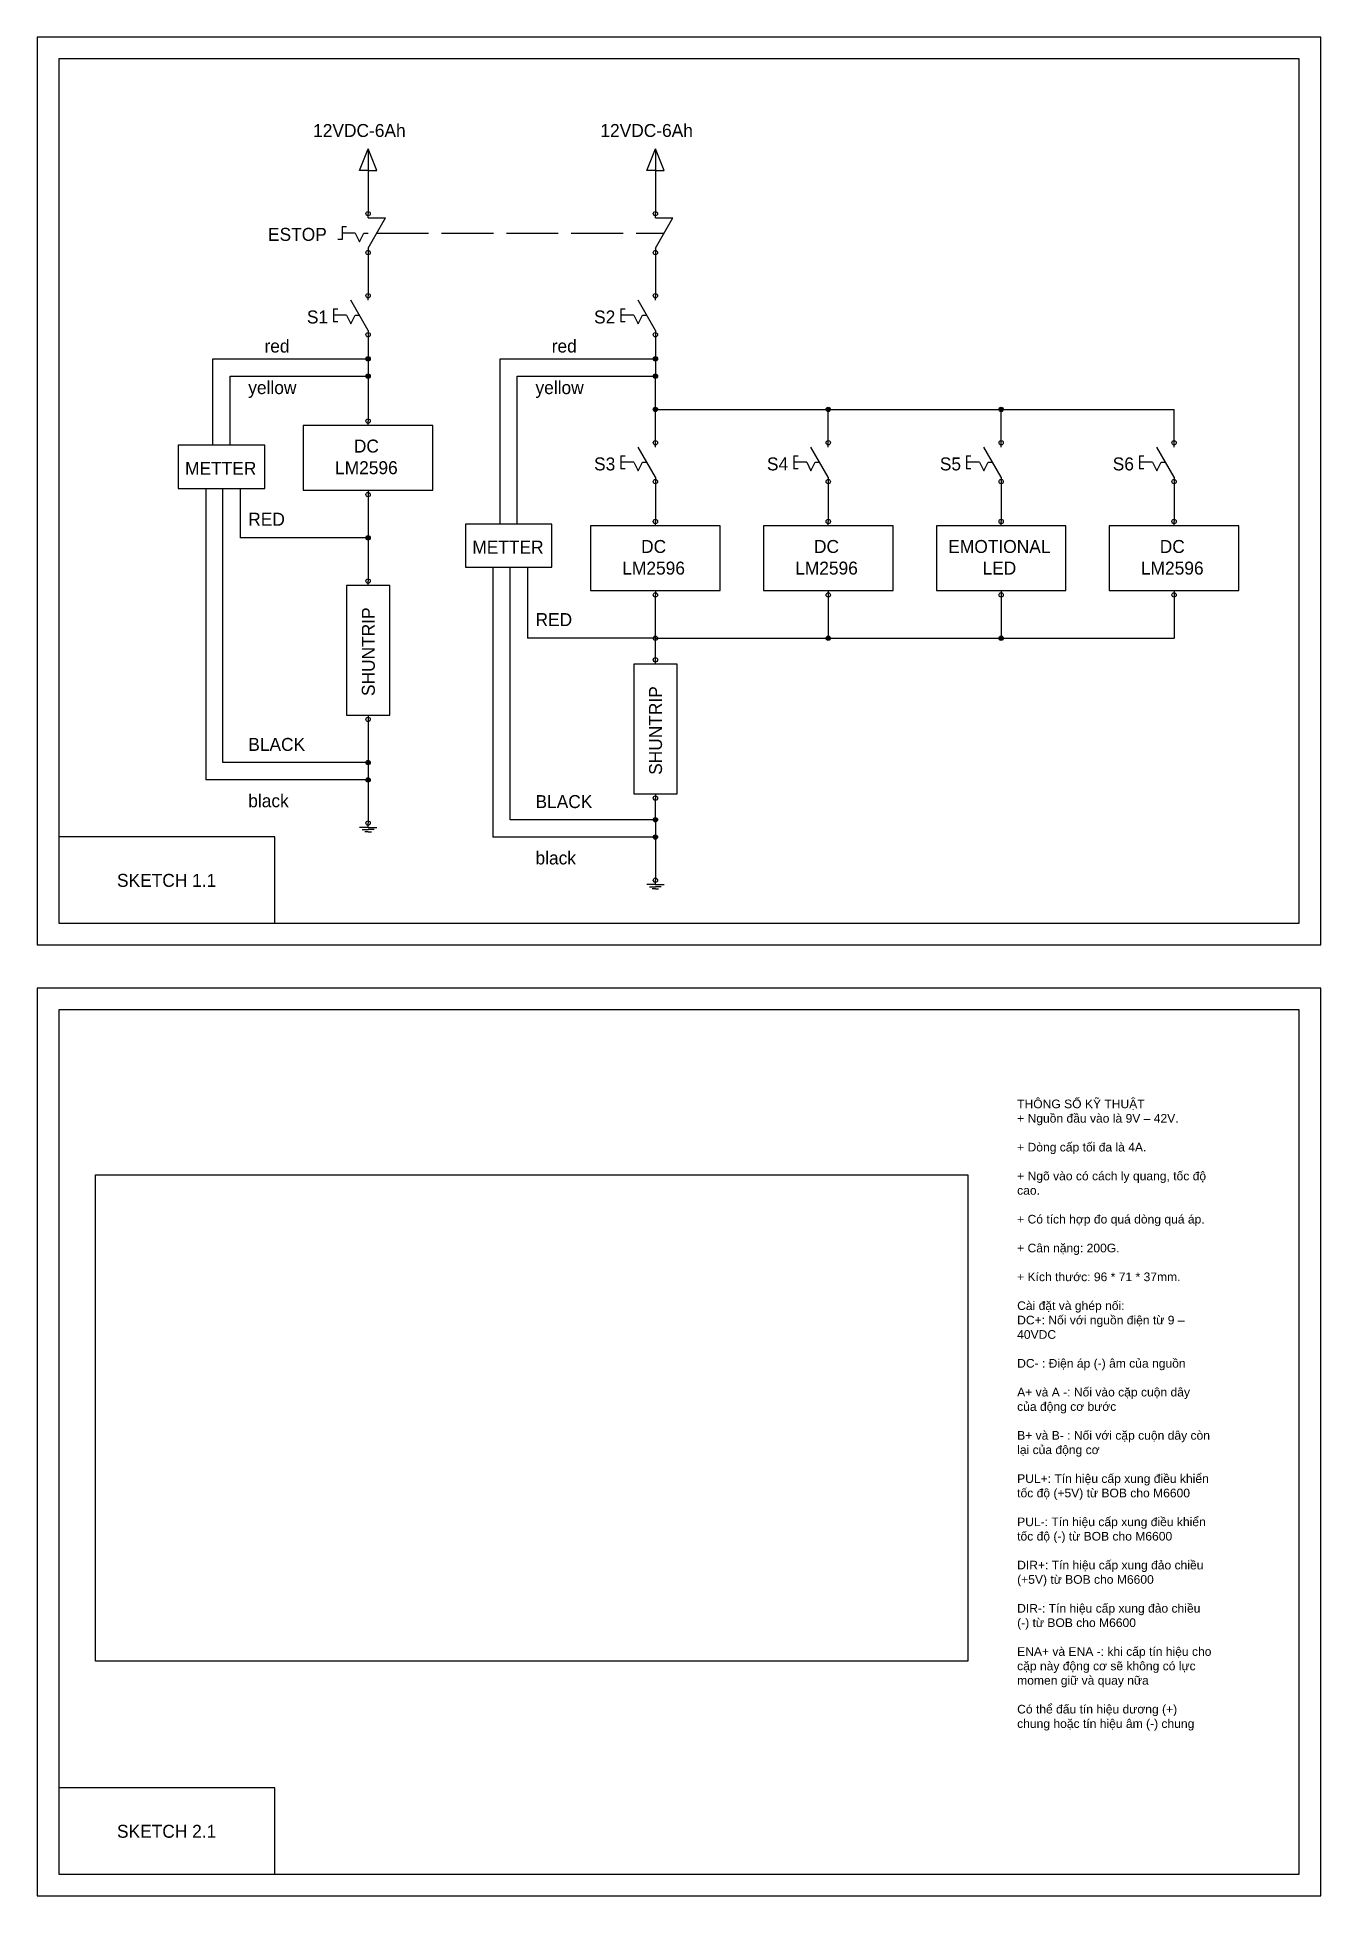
# Model space of a CAD drawing. Header units: inches. Extents: x 0 to 604, y -880 to 210.
# Drawn here: x 307 to 604, y -220 to 210 of the extents above; entities that cross this region are included whole.
import ezdxf

# ---------------------------------------------------------------- set-up
doc = ezdxf.new("R2010")
doc.units = ezdxf.units.IN
doc.header["$MEASUREMENT"] = 0
doc.linetypes.add('ACAD_ISO02W100', pattern=[15, 12, -3])
picture_1 = doc.add_image_def('image3.png', size_in_pixel=(1614, 900))

msp = doc.modelspace()

# ---------------------------------------------------------------- texts
for s, insert, char_height, width, attachment_point in [('12VDC-6Ah', (370.85, 189.91), 3, 14.4965, 1), ('12VDC-6Ah', (437.31, 189.91), 3, 14.4965, 1), ('ESTOP', (360.41, 165.88), 3, 14.4965, 1), ('S1', (369.4, 146.77), 3, 14.4965, 1), ('S2', (435.85, 146.77), 3, 14.4965, 1), ('red', (359.59, 140.04), 3, 14.4965, 1), ('red', (426.05, 140.04), 3, 14.4965, 1), ('yellow', (355.84, 130.43), 3, 14.4965, 1), ('yellow', (422.3, 130.43), 3, 14.4965, 1), ('DC LM2596', (383.17, 116.9), 3, 14.4965, 2), ('S3', (435.85, 112.77), 3, 14.4965, 1), ('S4', (475.85, 112.77), 3, 14.4965, 1), ('S5', (515.85, 112.77), 3, 14.4965, 1), ('S6', (555.85, 112.77), 3, 14.4965, 1), ('METTER', (341.22, 111.75), 3, 14.4965, 1), ('RED', (355.84, 99.98), 3, 14.4965, 1), ('METTER', (407.68, 93.52), 3, 14.4965, 1), ('DC LM2596', (449.63, 93.67), 3, 14.4965, 2), ('DC LM2596', (489.63, 93.67), 3, 14.4965, 2), ('EMOTIONAL^JLED', (529.63, 93.67), 3, 14.4965, 2), ('DC LM2596', (569.63, 93.67), 3, 14.4965, 2), ('RED', (422.3, 76.76), 3, 14.4965, 1), ('BLACK', (355.84, 47.88), 3, 14.4965, 1), ('black', (355.84, 34.84), 3, 14.4965, 1), ('BLACK', (422.3, 34.65), 3, 14.4965, 1), ('black', (422.3, 21.61), 3, 14.4965, 1), ('SKETCH 1.1', (325.47, 16.43), 3, 29.3131, 1), ('{\\fArial|b0|i0|c0|p34;THÔNG SỐ KỸ THUẬT\\P+ Nguồn đầu vào là 9V – 42V.\\P\\P+ Dòng cấp tối đa là 4A.\\P\\P+ Ngõ vào có cách ly quang, tốc độ cao.\\P\\P+ Có tích hợp đo quá dòng quá áp.  \\P\\P+ Cân nặng: 200G.\\P\\P+ Kích thước: 96 * 71 * 37mm.\\P\\PCài đặt và ghép nối:\\PDC+: Nối với nguồn điện từ 9 – 40VDC\\P\\PDC- : Điện áp (-) âm của nguồn\\P\\PA+ và A -: Nối vào cặp cuộn dây của động cơ bước\\P\\PB+ và B- : Nối với cặp cuộn dây còn lại của động cơ\\P\\PPUL+: Tín hiệu cấp xung điều khiển tốc độ (+5V) từ BOB cho M6600\\P\\PPUL-: Tín hiệu cấp xung điều khiển tốc độ (-) từ BOB cho M6600\\P\\PDIR+: Tín hiệu cấp xung đảo chiều (+5V) từ BOB cho M6600\\P\\PDIR-: Tín hiệu cấp xung đảo chiều (-) từ BOB cho M6600\\P\\PENA+ và ENA -: khi cấp tín hiệu cho cặp này động cơ sẽ không có lực momen giữ và quay nữa\\P\\PCó thể đấu tín hiệu dương (+) chung hoặc tín hiệu âm (-) chung }', (533.74, -35.79), 2, 45.0891, 1), ('SKETCH 2.1', (325.47, -203.57), 3, 27.6907, 1)]:
    msp.add_mtext(s, dxfattribs=dict(insert=insert, char_height=char_height, width=width, attachment_point=attachment_point))
at = {"char_height": 3, "width": 14.4965, "attachment_point": 1, "rotation": 90}
for insert in [(382.12, 57.57), (448.57, 39.34)]:
    msp.add_mtext('SHUNTRIP', dxfattribs=dict(at, insert=insert))

# ---------------------------------------------------------------- hatches: boundary and pattern name
h = msp.add_hatch(color=256)
h.paths.add_polyline_path([(383.58, 136.08, 0.414214), (383.08, 135.58, 0.414214), (383.58, 135.08)])
h.paths.add_polyline_path([(383.58, 136.08), (383.58, 135.58), (384.08, 135.58, 0.414214)])
h.paths.add_polyline_path([(384.08, 135.58), (383.58, 135.58), (383.58, 135.08, 0.414214)])
h = msp.add_hatch(color=256)
h.paths.add_polyline_path([(450.04, 136.08, 0.414214), (449.54, 135.58, 0.414214), (450.04, 135.08)])
h.paths.add_polyline_path([(450.04, 136.08), (450.04, 135.58), (450.54, 135.58, 0.414214)])
h.paths.add_polyline_path([(450.54, 135.58), (450.04, 135.58), (450.04, 135.08, 0.414214)])
h = msp.add_hatch(color=256)
h.paths.add_polyline_path([(383.58, 132.08, 0.414214), (383.08, 131.58, 0.414214), (383.58, 131.08)])
h.paths.add_polyline_path([(383.58, 132.08), (383.58, 131.58), (384.08, 131.58, 0.414214)])
h.paths.add_polyline_path([(384.08, 131.58), (383.58, 131.58), (383.58, 131.08, 0.414214)])
h = msp.add_hatch(color=256)
h.paths.add_polyline_path([(450.04, 132.08, 0.414214), (449.54, 131.58, 0.414214), (450.04, 131.08)])
h.paths.add_polyline_path([(450.04, 132.08), (450.04, 131.58), (450.54, 131.58, 0.414214)])
h.paths.add_polyline_path([(450.54, 131.58), (450.04, 131.58), (450.04, 131.08, 0.414214)])
h = msp.add_hatch(color=256)
h.paths.add_polyline_path([(450.04, 124.38, 0.414214), (449.54, 123.88, 0.414214), (450.04, 123.38)])
h.paths.add_polyline_path([(450.04, 124.38), (450.04, 123.88), (450.54, 123.88, 0.414214)])
h.paths.add_polyline_path([(450.54, 123.88), (450.04, 123.88), (450.04, 123.38, 0.414214)])
h = msp.add_hatch(color=256)
h.paths.add_polyline_path([(490.04, 124.38, 0.414214), (489.54, 123.88, 0.414214), (490.04, 123.38)])
h.paths.add_polyline_path([(490.04, 124.38), (490.04, 123.88), (490.54, 123.88, 0.414214)])
h.paths.add_polyline_path([(490.54, 123.88), (490.04, 123.88), (490.04, 123.38, 0.414214)])
h = msp.add_hatch(color=256)
h.paths.add_polyline_path([(530.04, 124.38, 0.414214), (529.54, 123.88, 0.414214), (530.04, 123.38)])
h.paths.add_polyline_path([(530.04, 124.38), (530.04, 123.88), (530.54, 123.88, 0.414214)])
h.paths.add_polyline_path([(530.54, 123.88), (530.04, 123.88), (530.04, 123.38, 0.414214)])
h = msp.add_hatch(color=256)
h.paths.add_polyline_path([(383.58, 94.67, 0.414214), (383.08, 94.17, 0.414214), (383.58, 93.67)])
h.paths.add_polyline_path([(383.58, 94.67), (383.58, 94.17), (384.08, 94.17, 0.414214)])
h.paths.add_polyline_path([(384.08, 94.17), (383.58, 94.17), (383.58, 93.67, 0.414214)])
h = msp.add_hatch(color=256)
h.paths.add_polyline_path([(490.04, 71.45, 0.414214), (489.54, 70.95, 0.414214), (490.04, 70.45)])
h.paths.add_polyline_path([(490.04, 71.45), (490.04, 70.95), (490.54, 70.95, 0.414214)])
h.paths.add_polyline_path([(490.54, 70.95), (490.04, 70.95), (490.04, 70.45, 0.414214)])
h = msp.add_hatch(color=256)
h.paths.add_polyline_path([(530.04, 71.45, 0.414214), (529.54, 70.95, 0.414214), (530.04, 70.45)])
h.paths.add_polyline_path([(530.04, 71.45), (530.04, 70.95), (530.54, 70.95, 0.414214)])
h.paths.add_polyline_path([(530.54, 70.95), (530.04, 70.95), (530.04, 70.45, 0.414214)])
h = msp.add_hatch(color=256)
h.paths.add_polyline_path([(383.58, 42.67, 0.414214), (383.08, 42.17, 0.414214), (383.58, 41.67)])
h.paths.add_polyline_path([(383.58, 42.67), (383.58, 42.17), (384.08, 42.17, 0.414214)])
h.paths.add_polyline_path([(384.08, 42.17), (383.58, 42.17), (383.58, 41.67, 0.414214)])
h = msp.add_hatch(color=256)
h.paths.add_polyline_path([(383.58, 38.67, 0.414214), (383.08, 38.17, 0.414214), (383.58, 37.67)])
h.paths.add_polyline_path([(383.58, 38.67), (383.58, 38.17), (384.08, 38.17, 0.414214)])
h.paths.add_polyline_path([(384.08, 38.17), (383.58, 38.17), (383.58, 37.67, 0.414214)])
h = msp.add_hatch(color=256)
h.paths.add_polyline_path([(450.04, 29.45, 0.414214), (449.54, 28.95, 0.414214), (450.04, 28.45)])
h.paths.add_polyline_path([(450.04, 29.45), (450.04, 28.95), (450.54, 28.95, 0.414214)])
h.paths.add_polyline_path([(450.54, 28.95), (450.04, 28.95), (450.04, 28.45, 0.414214)])
h = msp.add_hatch(color=256)
h.paths.add_polyline_path([(450.04, 25.45, 0.414214), (449.54, 24.95, 0.414214), (450.04, 24.45)])
h.paths.add_polyline_path([(450.04, 25.45), (450.04, 24.95), (450.54, 24.95, 0.414214)])
h.paths.add_polyline_path([(450.54, 24.95), (450.04, 24.95), (450.04, 24.45, 0.414214)])

# ---------------------------------------------------------------- linework, layer by layer
for p, q in [((381.58, 179.17), (383.58, 184.17)), ((383.58, 184.17), (383.58, 179.17)), ((385.58, 179.17), (383.58, 184.17)), ((448.04, 179.17), (450.04, 184.17)), ((450.04, 184.17), (450.04, 179.17)), ((452.04, 179.17), (450.04, 184.17)), ((383.58, 179.17), (381.58, 179.17)), ((383.58, 179.17), (385.58, 179.17)), ((383.58, 179.17), (383.58, 169.17)), ((450.04, 179.17), (448.04, 179.17)), ((450.04, 179.17), (452.04, 179.17)), ((450.04, 179.17), (450.04, 169.17)), ((383.58, 168.17), (383.58, 169.17)), ((383.58, 168.17), (387.58, 168.17)), ((383.58, 161.17), (387.58, 168.17)), ((450.04, 168.17), (450.04, 169.17)), ((450.04, 168.17), (454.04, 168.17)), ((450.04, 161.17), (454.04, 168.17)), ((377.58, 166.17), (377.58, 163.17)), ((377.58, 166.17), (378.58, 166.17)), ((380.58, 164.67), (377.58, 164.67)), ((380.58, 164.67), (381.58, 162.67)), ((381.58, 162.67), (382.58, 164.67)), ((382.58, 164.67), (383.58, 164.67)), ((377.58, 163.17), (376.58, 163.17)), ((383.58, 161.17), (383.58, 160.17)), ((383.58, 160.17), (383.58, 150.17)), ((450.04, 161.17), (450.04, 160.17)), ((450.04, 160.17), (450.04, 150.17)), ((375.58, 147.17), (375.58, 144.17)), ((375.58, 147.17), (376.58, 147.17)), ((383.58, 142.17), (379.58, 149.17)), ((383.58, 149.17), (383.58, 150.17)), ((442.04, 147.17), (442.04, 144.17)), ((442.04, 147.17), (443.04, 147.17)), ((450.04, 142.17), (446.04, 149.17)), ((450.04, 149.17), (450.04, 150.17)), ((378.58, 145.67), (375.58, 145.67)), ((376.58, 144.17), (375.58, 144.17)), ((378.58, 145.67), (379.58, 143.67)), ((379.58, 143.67), (380.58, 145.67)), ((380.58, 145.67), (381.58, 145.67)), ((383.58, 142.17), (383.58, 141.17)), ((445.04, 145.67), (442.04, 145.67)), ((443.04, 144.17), (442.04, 144.17)), ((445.04, 145.67), (446.04, 143.67)), ((446.04, 143.67), (447.04, 145.67)), ((447.04, 145.67), (448.04, 145.67)), ((450.04, 142.17), (450.04, 141.17)), ((383.58, 141.17), (383.58, 121.17)), ((450.04, 141.17), (450.04, 131.08)), ((347.64, 135.58), (384.08, 135.58)), ((347.64, 115.58), (347.64, 135.58)), ((414.09, 97.35), (414.09, 135.58)), ((414.09, 135.58), (450.54, 135.58)), ((351.64, 131.58), (384.08, 131.58)), ((351.64, 115.58), (351.64, 131.58)), ((418.09, 97.35), (418.09, 131.58)), ((418.09, 131.58), (450.54, 131.58)), ((450.04, 116.17), (450.04, 131.58)), ((383.58, 120.17), (383.58, 121.17)), ((450.04, 123.88), (570.04, 123.88)), ((490.04, 116.17), (490.04, 123.88)), ((530.04, 116.17), (530.04, 123.88)), ((570.04, 116.17), (570.04, 123.88)), ((450.04, 115.17), (450.04, 116.17)), ((490.04, 115.17), (490.04, 116.17)), ((530.04, 115.17), (530.04, 116.17)), ((570.04, 115.17), (570.04, 116.17)), ((351.64, 115.58), (347.64, 115.58)), ((442.04, 113.17), (442.04, 110.17)), ((442.04, 113.17), (443.04, 113.17)), ((450.04, 108.17), (446.04, 115.17)), ((482.04, 113.17), (482.04, 110.17)), ((482.04, 113.17), (483.04, 113.17)), ((490.04, 108.17), (486.04, 115.17)), ((522.04, 113.17), (522.04, 110.17)), ((522.04, 113.17), (523.04, 113.17)), ((530.04, 108.17), (526.04, 115.17)), ((562.04, 113.17), (562.04, 110.17)), ((562.04, 113.17), (563.04, 113.17)), ((570.04, 108.17), (566.04, 115.17)), ((445.04, 111.67), (442.04, 111.67)), ((443.04, 110.17), (442.04, 110.17)), ((445.04, 111.67), (446.04, 109.67)), ((446.04, 109.67), (447.04, 111.67)), ((447.04, 111.67), (448.04, 111.67)), ((450.04, 108.17), (450.04, 107.17)), ((485.04, 111.67), (482.04, 111.67)), ((483.04, 110.17), (482.04, 110.17)), ((485.04, 111.67), (486.04, 109.67)), ((486.04, 109.67), (487.04, 111.67)), ((487.04, 111.67), (488.04, 111.67)), ((490.04, 108.17), (490.04, 107.17)), ((525.04, 111.67), (522.04, 111.67)), ((523.04, 110.17), (522.04, 110.17)), ((525.04, 111.67), (526.04, 109.67)), ((526.04, 109.67), (527.04, 111.67)), ((527.04, 111.67), (528.04, 111.67)), ((530.04, 108.17), (530.04, 107.17)), ((565.04, 111.67), (562.04, 111.67)), ((563.04, 110.17), (562.04, 110.17)), ((565.04, 111.67), (566.04, 109.67)), ((566.04, 109.67), (567.04, 111.67)), ((567.04, 111.67), (568.04, 111.67)), ((570.04, 108.17), (570.04, 107.17)), ((345.99, 105.58), (345.99, 38.17)), ((349.99, 42.17), (349.99, 105.58)), ((353.99, 105.58), (353.99, 94.17)), ((368.58, 105.17), (398.58, 105.17)), ((383.58, 105.17), (383.58, 104.17)), ((383.58, 104.17), (383.58, 84.17)), ((450.04, 107.17), (450.04, 97.95)), ((490.04, 107.17), (490.04, 97.95)), ((530.04, 107.17), (530.04, 97.95)), ((570.04, 107.17), (570.04, 97.95)), ((418.09, 97.35), (414.09, 97.35)), ((450.04, 96.95), (450.04, 97.95)), ((490.04, 96.95), (490.04, 97.95)), ((530.04, 96.95), (530.04, 97.95)), ((570.04, 96.95), (570.04, 97.95)), ((383.58, 94.17), (353.99, 94.17)), ((412.45, 87.35), (412.45, 24.95)), ((416.45, 28.95), (416.45, 87.35)), ((420.45, 87.35), (420.45, 70.95)), ((383.58, 83.17), (383.58, 84.17)), ((435.04, 81.95), (465.04, 81.95)), ((450.04, 81.95), (450.04, 80.95)), ((475.04, 81.95), (505.04, 81.95)), ((490.04, 81.95), (490.04, 80.95)), ((515.04, 81.95), (545.04, 81.95)), ((530.04, 81.95), (530.04, 80.95)), ((555.04, 81.95), (585.04, 81.95)), ((570.04, 81.95), (570.04, 80.95)), ((450.04, 65.95), (450.04, 80.95)), ((490.04, 80.95), (490.04, 70.95)), ((530.04, 80.95), (530.04, 70.95)), ((570.04, 80.95), (570.04, 70.95)), ((450.04, 70.95), (420.45, 70.95)), ((450.04, 70.95), (570.04, 70.95)), ((450.04, 64.95), (450.04, 65.95)), ((383.58, 53.17), (383.58, 52.17)), ((383.58, 52.17), (383.58, 42.17)), ((383.58, 42.17), (349.99, 42.17)), ((383.58, 42.17), (383.58, 28.17)), ((383.58, 38.17), (345.99, 38.17)), ((450.04, 34.95), (450.04, 33.95)), ((450.04, 28.95), (450.04, 33.95)), ((383.58, 27.17), (381.58, 27.17)), ((382.21, 26.67), (383.58, 26.67)), ((383.58, 26.17), (382.83, 26.17)), ((383.58, 27.17), (383.58, 28.17)), ((383.58, 27.17), (385.58, 27.17)), ((384.96, 26.67), (383.58, 26.67)), ((383.58, 26.17), (384.33, 26.17)), ((450.04, 28.95), (416.45, 28.95)), ((450.04, 28.95), (450.04, 14.95)), ((450.04, 24.95), (412.45, 24.95)), ((450.04, 13.95), (448.04, 13.95)), ((448.66, 13.45), (450.04, 13.45)), ((450.04, 12.95), (449.29, 12.95)), ((450.04, 13.95), (450.04, 14.95)), ((450.04, 13.95), (452.04, 13.95)), ((451.41, 13.45), (450.04, 13.45)), ((450.04, 12.95), (450.79, 12.95))]:
    msp.add_line(p, q)
at = {"linetype": 'ACAD_ISO02W100'}
msp.add_line((385.58, 164.67), (452.04, 164.67), dxfattribs=at)
for points in [[(307, 0), (604, 0), (604, 210), (307, 210)], [(312, 5), (599, 5), (599, 205), (312, 205)], [(339.64, 105.58), (359.64, 105.58), (359.64, 115.58), (339.64, 115.58)], [(406.09, 87.35), (426.09, 87.35), (426.09, 97.35), (406.09, 97.35)], [(388.58, 53.17), (388.58, 83.17), (378.58, 83.17), (378.58, 53.17)], [(455.04, 34.95), (455.04, 64.95), (445.04, 64.95), (445.04, 34.95)], [(312, 5), (362, 5), (362, 25), (312, 25)], [(307, -220), (604, -220), (604, -10), (307, -10)], [(312, -215), (599, -215), (599, -15), (312, -15)], [(312, -215), (362, -215), (362, -195), (312, -195)]]:
    msp.add_lwpolyline(points, close=True)
for points in [[(398.58, 105.17), (398.58, 120.17), (368.58, 120.17), (368.58, 105.17)], [(465.04, 81.95), (465.04, 96.95), (435.04, 96.95), (435.04, 81.95)], [(505.04, 81.95), (505.04, 96.95), (475.04, 96.95), (475.04, 81.95)], [(545.04, 81.95), (545.04, 96.95), (515.04, 96.95), (515.04, 81.95)], [(585.04, 81.95), (585.04, 96.95), (555.04, 96.95), (555.04, 81.95)]]:
    msp.add_lwpolyline(points)
for centre in [(383.58, 169.17), (450.04, 169.17), (383.58, 160.17), (450.04, 160.17), (383.58, 150.17), (450.04, 150.17), (383.58, 141.17), (450.04, 141.17), (383.58, 135.58), (450.04, 135.58), (383.58, 131.58), (450.04, 131.58), (383.58, 121.17), (450.04, 123.88), (490.04, 123.88), (530.04, 123.88), (450.04, 116.17), (490.04, 116.17), (530.04, 116.17), (570.04, 116.17), (450.04, 107.17), (490.04, 107.17), (530.04, 107.17), (570.04, 107.17), (383.58, 104.17), (383.58, 94.17), (450.04, 97.95), (490.04, 97.95), (530.04, 97.95), (570.04, 97.95), (383.58, 84.17), (450.04, 80.95), (490.04, 80.95), (530.04, 80.95), (570.04, 80.95), (450.04, 70.95), (490.04, 70.95), (530.04, 70.95), (450.04, 65.95), (383.58, 52.17), (383.58, 42.17), (383.58, 38.17), (450.04, 33.95), (383.58, 28.17), (450.04, 28.95), (450.04, 24.95), (450.04, 14.95)]:
    msp.add_circle(centre, 0.5)

msp.set_redraw_order([(e.dxf.handle, doc.entitydb.next_handle()) for e in msp.query("TEXT MTEXT ATTDEF DIMENSION ARC_DIMENSION")])  # texts and dimensions are drawn at this point

# ---------------------------------------------------------------- pictures from other files: only their frames are drawn
image = msp.add_image(picture_1, insert=(320.51, -165.71), size_in_units=(201.78, 112.52))
image.dxf.flags = 7

doc.saveas('drawing.dxf')
